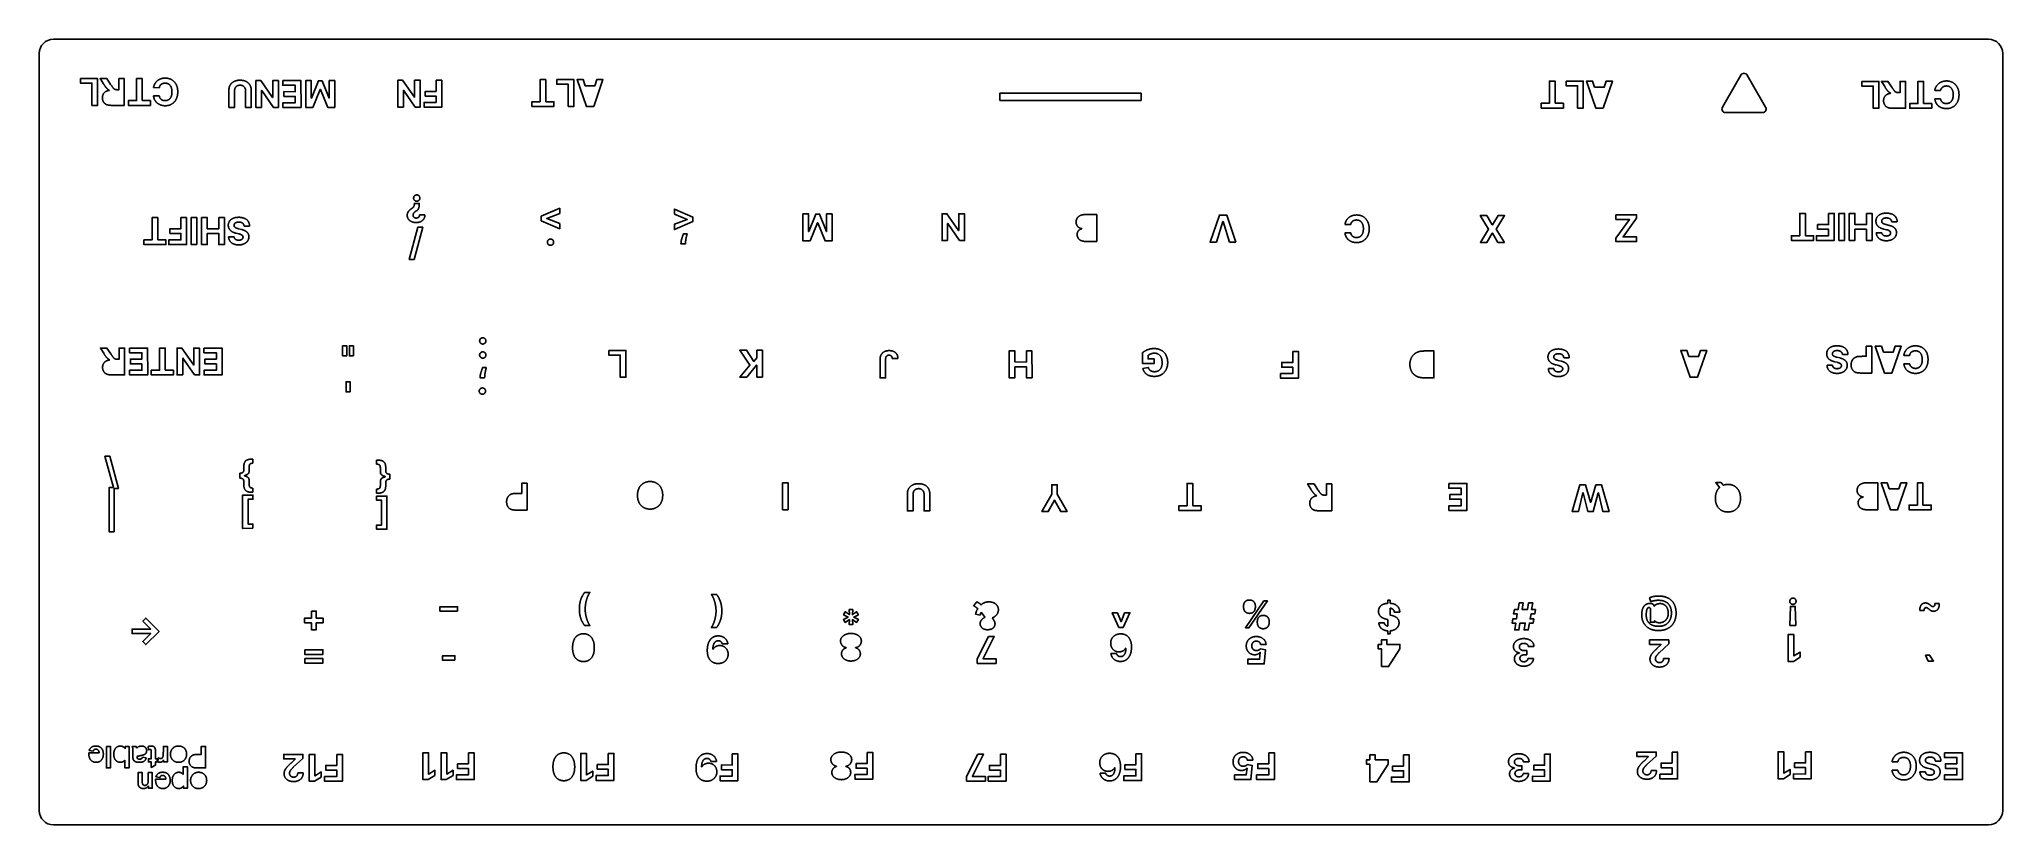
# Model space of a CAD drawing. Header units: millimetres. Extents: x -278 to 0, y -114 to -3.
import ezdxf

# ---------------------------------------------------------------- set-up
doc = ezdxf.new("R2010")
doc.units = ezdxf.units.MM

msp = doc.modelspace()

# ---------------------------------------------------------------- linework, layer by layer
for p, q in [((-261.31, -9.84), (-262.13, -9.83)), ((-262.13, -11.01), (-261.31, -11.01)), ((-8.91, -10.25), (-9.72, -10.24)), ((-9.72, -11.42), (-8.91, -11.42)), ((-250.05, -30.55), (-250.4, -30.47)), ((-250.08, -29.83), (-249.66, -29.94)), ((-248.52, -29.46), (-249.3, -29.46)), ((-224.43, -27.86), (-223.67, -27.86)), ((-187.03, -30.53), (-186.52, -30.53)), ((-130.57, -29.84), (-130.57, -29.8)), ((-92.49, -29.23), (-93.3, -29.23)), ((-93.3, -30.41), (-92.49, -30.41)), ((-18.01, -30.39), (-17.24, -30.39)), ((-16.58, -29.97), (-16.92, -29.88)), ((-16.6, -29.24), (-16.19, -29.35)), ((-15.05, -28.87), (-15.83, -28.87)), ((-251.49, -30.98), (-250.71, -30.98)), ((-215.49, -49.51), (-214.98, -49.51)), ((-156.65, -48.22), (-157.46, -48.22)), ((-121.94, -49.62), (-121.17, -49.48)), ((-64.48, -49.63), (-63.71, -49.63)), ((-63.05, -49.21), (-63.39, -49.13)), ((-63.07, -48.49), (-62.66, -48.59)), ((-61.52, -48.12), (-62.3, -48.12)), ((-24.99, -49.18), (-24.22, -49.18)), ((-23.56, -48.76), (-23.9, -48.68)), ((-23.58, -48.04), (-23.17, -48.14)), ((-22.03, -47.66), (-22.81, -47.66)), ((-13.29, -47.77), (-14.11, -47.77)), ((-14.11, -48.95), (-13.29, -48.95)), ((-249.33, -63.92), (-249.33, -63.51)), ((-248.57, -63.59), (-248.57, -64.13)), ((-248.04, -62.47), (-248.04, -63.06)), ((-230.52, -63.2), (-230.52, -62.61)), ((-229.99, -64.27), (-229.99, -63.73)), ((-229.23, -63.65), (-229.23, -64.06)), ((-249.9, -65.18), (-249.9, -64.47)), ((-249.33, -66.14), (-249.33, -65.72)), ((-249.23, -64.79), (-249.23, -64.86)), ((-248.57, -65.51), (-248.57, -66.05)), ((-248.04, -66.58), (-248.04, -67.18)), ((-230.52, -67.31), (-230.52, -66.72)), ((-229.99, -66.19), (-229.99, -65.65)), ((-229.33, -65), (-229.33, -64.92)), ((-229.23, -65.86), (-229.23, -66.27)), ((-228.66, -64.6), (-228.66, -65.32)), ((-19.89, -67.85), (-19.89, -67.82)), ((-201.04, -81.37), (-200.28, -81.37)), ((-183.11, -81.64), (-182.35, -81.64)), ((-145.93, -83.25), (-145.49, -82.68)), ((-107.67, -83.48), (-107.67, -83.28)), ((-106, -83.28), (-106, -83.48)), ((-49.97, -82.68), (-50.15, -82.14)), ((-49.49, -83.33), (-49.47, -83.33)), ((-9.7, -82.94), (-9.09, -82.94)), ((-200.28, -86.07), (-201.04, -86.07)), ((-145, -84.61), (-145.66, -84.46)), ((-144.31, -84.88), (-144.84, -84.18)), ((-105.72, -85.66), (-105.72, -85.46)), ((-104.04, -85.46), (-104.04, -85.66)), ((-88.5, -85.67), (-87.73, -85.67)), ((-85.54, -84.15), (-86.32, -84.15)), ((-11.24, -83.95), (-11.85, -83.95)), ((-182.35, -86.35), (-183.11, -86.35)), ((-180.75, -88.65), (-181.55, -88.65)), ((-104.49, -88.75), (-105.27, -88.75)), ((-182.87, -89.43), (-182.84, -89.43)), ((-163.96, -89.22), (-163.96, -89.19)), ((-162.65, -89.19), (-162.65, -89.22)), ((-126.46, -90.04), (-125.67, -90.04)), ((-124.34, -89.26), (-124.37, -89.26)), ((-68.57, -89.95), (-68.57, -89.92)), ((-67.36, -90.71), (-66.59, -90.71)), ((-66.52, -89.04), (-67.33, -89.04)), ((-48.15, -90.72), (-47.38, -90.72)), ((-271.3, -104.12), (-269.84, -104.12)), ((-270.69, -103.88), (-271.27, -103.79)), ((-265.17, -103.18), (-264.6, -103.18)), ((-265.05, -104.59), (-265.04, -103.91)), ((-264.47, -104.62), (-264.47, -104.68)), ((-263.69, -104.72), (-263.16, -104.81)), ((-262.85, -103.67), (-262.9, -103.22)), ((-261.59, -105.33), (-261.41, -104.82)), ((-182.35, -105.32), (-183.15, -105.32)), ((-106.36, -105.16), (-107.14, -105.16)), ((-67.21, -105.36), (-68.02, -105.36)), ((-14.96, -105.38), (-15.78, -105.37)), ((-10.42, -105.64), (-10, -105.75)), ((-8.86, -105.27), (-9.64, -105.27)), ((-261.84, -107.84), (-260.37, -107.84)), ((-261.22, -107.61), (-261.81, -107.51)), ((-241.7, -106.95), (-240.93, -106.95)), ((-184.47, -106.1), (-184.44, -106.1)), ((-165.33, -106.03), (-165.33, -106)), ((-164.03, -106), (-164.03, -106.03)), ((-128.01, -106.96), (-127.22, -106.96)), ((-125.89, -106.19), (-125.92, -106.19)), ((-69.26, -106.26), (-69.26, -106.23)), ((-68.06, -107.03), (-67.29, -107.03)), ((-49.93, -106.62), (-49.16, -106.62)), ((-15.78, -106.55), (-14.96, -106.55)), ((-11.83, -106.79), (-11.05, -106.79)), ((-10.39, -106.37), (-10.74, -106.28))]:
    msp.add_line(p, q)
for points in [[(-2.1, -2.98), (-276.32, -2.98, 0.414214), (-278.32, -4.98), (-278.32, -112.29, 0.414214), (-276.32, -114.29), (-2.1, -114.29, 0.414214), (-0.1, -112.29), (-0.1, -4.98, 0.414214)], [(-39.82, -12.61), (-37.19, -8.05, -0.57735), (-36.32, -8.05), (-33.69, -12.61, -0.57735), (-34.12, -13.36), (-39.39, -13.36, -0.57735)]]:
    msp.add_lwpolyline(points, format="xyb", close=True)
for points in [[(-272.49, -8.54), (-270.06, -8.54), (-270.05, -12.35), (-270.86, -12.35), (-270.86, -9.2), (-272.49, -9.2)], [(-263.73, -11.68), (-262.56, -11.68), (-262.56, -12.35), (-265.69, -12.35), (-265.69, -11.68), (-264.52, -11.68), (-264.52, -8.54), (-263.73, -8.54)], [(-246.82, -12.64), (-247.62, -12.64), (-247.62, -8.83), (-246.93, -8.83), (-245.27, -11.23), (-245.24, -11.23), (-245.24, -8.83), (-244.44, -8.83), (-244.44, -12.64), (-245.14, -12.64), (-246.79, -10.25), (-246.82, -10.25)], [(-243.81, -8.83), (-241.24, -8.83), (-241.23, -12.64), (-243.8, -12.64), (-243.8, -11.98), (-242.04, -11.98), (-242.04, -11.07), (-243.66, -11.07), (-243.66, -10.4), (-242.04, -10.41), (-242.04, -9.5), (-243.81, -9.49)], [(-236.44, -8.83), (-236.44, -12.64), (-237.43, -12.64), (-238.48, -10.08), (-238.53, -10.08), (-239.58, -12.64), (-240.57, -12.64), (-240.57, -8.83), (-239.79, -8.83), (-239.79, -11.31), (-239.76, -11.31), (-238.77, -8.85), (-238.24, -8.85), (-237.25, -11.32), (-237.22, -11.32), (-237.22, -8.83)], [(-226.72, -12.6), (-227.52, -12.6), (-227.52, -8.79), (-226.83, -8.79), (-225.17, -11.19), (-225.14, -11.19), (-225.14, -8.79), (-224.34, -8.79), (-224.34, -12.6), (-225.04, -12.6), (-226.69, -10.2), (-226.72, -10.2)], [(-222.08, -8.79), (-221.28, -8.79), (-221.27, -12.6), (-223.79, -12.6), (-223.79, -11.93), (-222.08, -11.94), (-222.08, -11.03), (-223.63, -11.03), (-223.63, -10.36), (-222.08, -10.36)], [(-206.56, -11.83), (-205.39, -11.84), (-205.39, -12.5), (-208.52, -12.5), (-208.52, -11.83), (-207.35, -11.84), (-207.35, -8.69), (-206.56, -8.69)], [(-205, -8.69), (-202.57, -8.69), (-202.56, -12.5), (-203.37, -12.5), (-203.37, -9.35), (-205, -9.35)], [(-200.96, -9.56), (-199.59, -9.56), (-199.3, -8.69), (-198.44, -8.69), (-199.76, -12.5), (-200.79, -12.5), (-202.11, -8.69), (-201.24, -8.69)], [(-122.19, -11.64), (-142.19, -11.64), (-142.19, -10.64), (-122.19, -10.64)], [(-63.52, -12.05), (-62.35, -12.05), (-62.35, -12.72), (-65.48, -12.72), (-65.48, -12.05), (-64.32, -12.05), (-64.32, -8.91), (-63.52, -8.91)], [(-61.97, -8.91), (-59.53, -8.91), (-59.53, -12.72), (-60.33, -12.72), (-60.33, -9.57), (-61.96, -9.57)], [(-57.93, -9.78), (-56.55, -9.78), (-56.27, -8.91), (-55.41, -8.91), (-56.72, -12.72), (-57.76, -12.72), (-59.07, -8.91), (-58.21, -8.91)], [(-20.08, -8.95), (-17.65, -8.95), (-17.64, -12.76), (-18.45, -12.76), (-18.45, -9.61), (-20.08, -9.61)], [(-11.32, -12.09), (-10.15, -12.09), (-10.15, -12.76), (-13.28, -12.76), (-13.28, -12.09), (-12.12, -12.09), (-12.12, -8.95), (-11.32, -8.95)], [(-207.19, -28.07), (-204.57, -26.93), (-204.57, -27.66), (-206.4, -28.38), (-204.57, -29.09), (-204.57, -29.82), (-207.19, -28.69)], [(-188.32, -27.78), (-188.32, -27.05), (-185.71, -28.18), (-185.71, -28.81), (-188.32, -29.94), (-188.32, -29.2), (-186.5, -28.5)], [(-165.97, -27.74), (-165.97, -31.55), (-166.96, -31.55), (-168.01, -29), (-168.05, -29), (-169.1, -31.55), (-170.1, -31.55), (-170.1, -27.74), (-169.31, -27.74), (-169.31, -30.22), (-169.28, -30.22), (-168.3, -27.76), (-167.76, -27.76), (-166.78, -30.23), (-166.75, -30.23), (-166.75, -27.74)], [(-149.6, -31.51), (-150.4, -31.51), (-150.4, -27.7), (-149.7, -27.7), (-148.05, -30.1), (-148.02, -30.1), (-148.02, -27.7), (-147.22, -27.7), (-147.21, -31.51), (-147.92, -31.51), (-149.56, -29.11), (-149.6, -29.11)], [(-28.06, -30.82), (-26.9, -30.82), (-26.9, -31.48), (-30.03, -31.48), (-30.03, -30.82), (-28.86, -30.82), (-28.86, -27.67), (-28.06, -27.67)], [(-24.78, -27.67), (-23.98, -27.67), (-23.98, -31.48), (-26.5, -31.48), (-26.5, -30.82), (-24.78, -30.82), (-24.78, -29.91), (-26.33, -29.91), (-26.33, -29.25), (-24.78, -29.25)], [(-22.51, -31.48), (-23.31, -31.48), (-23.31, -27.67), (-22.51, -27.67)], [(-19.41, -27.67), (-18.6, -27.67), (-18.6, -31.48), (-19.41, -31.48), (-19.41, -29.91), (-21.04, -29.91), (-21.04, -31.48), (-21.85, -31.48), (-21.85, -27.67), (-21.04, -27.67), (-21.04, -29.25), (-19.41, -29.25)], [(-261.54, -31.41), (-260.37, -31.41), (-260.37, -32.07), (-263.5, -32.07), (-263.5, -31.41), (-262.33, -31.41), (-262.33, -28.26), (-261.54, -28.26)], [(-258.26, -28.26), (-257.46, -28.26), (-257.45, -32.07), (-259.97, -32.07), (-259.97, -31.41), (-258.26, -31.41), (-258.26, -30.5), (-259.81, -30.5), (-259.81, -29.84), (-258.26, -29.84)], [(-255.98, -32.07), (-256.79, -32.07), (-256.79, -28.26), (-255.99, -28.26)], [(-252.88, -28.26), (-252.08, -28.26), (-252.08, -32.07), (-252.88, -32.07), (-252.88, -30.5), (-254.52, -30.5), (-254.52, -32.07), (-255.32, -32.07), (-255.32, -28.26), (-254.52, -28.26), (-254.52, -29.84), (-252.88, -29.84)], [(-225.22, -34.19), (-225.9, -34.19), (-224.67, -29.63), (-223.99, -29.63)], [(-108.75, -31.71), (-109.64, -31.71), (-110.57, -28.81), (-110.6, -28.81), (-111.52, -31.71), (-112.42, -31.71), (-111.1, -27.9), (-110.06, -27.9)], [(-70.71, -31.77), (-71.63, -31.77), (-72.39, -30.47), (-72.42, -30.47), (-73.19, -31.77), (-74.1, -31.77), (-72.94, -29.87), (-74.13, -27.96), (-73.2, -27.96), (-72.42, -29.26), (-72.39, -29.26), (-71.61, -27.96), (-70.69, -27.96), (-71.88, -29.87)], [(-54.91, -27.85), (-51.99, -27.85), (-51.99, -28.33), (-53.89, -30.99), (-51.99, -31), (-51.99, -31.66), (-54.9, -31.66), (-54.9, -31.18), (-53, -28.51), (-54.91, -28.51)], [(-265.54, -46.74), (-262.97, -46.74), (-262.96, -50.55), (-265.53, -50.55), (-265.53, -49.88), (-263.77, -49.89), (-263.77, -48.98), (-265.4, -48.98), (-265.4, -48.31), (-263.77, -48.31), (-263.77, -47.4), (-265.54, -47.4)], [(-260.48, -49.88), (-259.32, -49.89), (-259.32, -50.55), (-262.45, -50.55), (-262.45, -49.88), (-261.28, -49.89), (-261.28, -46.74), (-260.48, -46.74)], [(-258, -50.55), (-258.8, -50.55), (-258.8, -46.74), (-258.1, -46.74), (-256.44, -49.14), (-256.42, -49.14), (-256.42, -46.74), (-255.62, -46.74), (-255.61, -50.55), (-256.32, -50.55), (-257.96, -48.15), (-258, -48.15)], [(-254.98, -46.74), (-252.41, -46.74), (-252.41, -50.55), (-254.97, -50.55), (-254.97, -49.88), (-253.21, -49.89), (-253.21, -48.98), (-254.84, -48.98), (-254.84, -48.31), (-253.21, -48.31), (-253.21, -47.4), (-254.98, -47.4)], [(-234.76, -47.85), (-235.33, -47.85), (-235.33, -46.4), (-234.76, -46.4)], [(-233.8, -47.85), (-234.37, -47.85), (-234.37, -46.4), (-233.8, -46.4)], [(-197.62, -47.07), (-195.19, -47.07), (-195.19, -50.88), (-195.99, -50.88), (-195.99, -47.74), (-197.62, -47.74)], [(-176.66, -47.05), (-175.86, -47.05), (-175.86, -50.86), (-176.66, -50.86), (-176.66, -49.18), (-176.71, -49.18), (-178.08, -50.86), (-179.05, -50.86), (-177.63, -49.15), (-179.06, -47.05), (-178.1, -47.05), (-177.06, -48.62), (-176.66, -48.13)], [(-138.45, -47.14), (-137.65, -47.14), (-137.64, -50.95), (-138.45, -50.95), (-138.45, -49.38), (-140.08, -49.38), (-140.08, -50.95), (-140.89, -50.95), (-140.89, -47.14), (-140.08, -47.14), (-140.08, -48.71), (-138.45, -48.72)], [(-100.7, -47.21), (-99.9, -47.21), (-99.9, -51.02), (-102.42, -51.02), (-102.42, -50.36), (-100.7, -50.36), (-100.7, -49.45), (-102.25, -49.45), (-102.25, -48.78), (-100.7, -48.79)], [(-44.56, -47.94), (-43.19, -47.94), (-42.9, -47.07), (-42.04, -47.07), (-43.35, -50.88), (-44.39, -50.88), (-45.71, -47.07), (-44.84, -47.07)], [(-17, -47.34), (-15.63, -47.34), (-15.34, -46.47), (-14.48, -46.47), (-15.8, -50.28), (-16.83, -50.28), (-18.15, -46.47), (-17.28, -46.47)], [(-234.28, -52.96), (-234.85, -52.96), (-234.85, -51.51), (-234.28, -51.51)], [(-267.69, -72.77), (-268.44, -72.77), (-268.44, -66.51), (-267.82, -66.51), (-269.02, -62.06), (-268.34, -62.06), (-267.11, -66.62), (-267.69, -66.62)], [(-172.19, -69.65), (-172.99, -69.65), (-172.99, -65.84), (-172.19, -65.84)], [(-134.06, -67.46), (-132.67, -69.92), (-133.57, -69.92), (-134.44, -68.28), (-134.48, -68.28), (-135.34, -69.92), (-136.25, -69.92), (-134.86, -67.46), (-134.86, -66.11), (-134.06, -66.11)], [(-114.87, -69.08), (-113.7, -69.08), (-113.7, -69.74), (-116.83, -69.74), (-116.83, -69.08), (-115.67, -69.08), (-115.67, -65.93), (-114.87, -65.93)], [(-78.59, -65.93), (-76.02, -65.93), (-76.01, -69.74), (-78.58, -69.74), (-78.58, -69.08), (-76.82, -69.08), (-76.82, -68.17), (-78.45, -68.17), (-78.45, -67.51), (-76.82, -67.51), (-76.82, -66.6), (-78.59, -66.6)], [(-57.75, -66.1), (-56.97, -66.1), (-55.88, -69.91), (-56.75, -69.91), (-57.39, -67.26), (-57.42, -67.26), (-58.11, -69.91), (-58.87, -69.91), (-59.56, -67.25), (-59.59, -67.25), (-60.22, -69.91), (-61.1, -69.91), (-60.01, -66.1), (-59.23, -66.1), (-58.5, -68.59), (-58.47, -68.59)], [(-16.19, -66.71), (-14.82, -66.71), (-14.53, -65.84), (-13.67, -65.84), (-14.99, -69.65), (-16.02, -69.65), (-17.34, -65.84), (-16.47, -65.84)], [(-11.4, -68.98), (-10.23, -68.99), (-10.23, -69.65), (-13.36, -69.65), (-13.36, -68.98), (-12.19, -68.99), (-12.19, -65.84), (-11.4, -65.84)], [(-248.04, -72.28), (-249.51, -72.29), (-249.51, -67.58), (-248.04, -67.58), (-248.04, -68.17), (-248.74, -68.17), (-248.74, -71.69), (-248.04, -71.69)], [(-230.52, -67.72), (-229.06, -67.72), (-229.05, -72.42), (-230.52, -72.42), (-230.52, -71.83), (-229.82, -71.83), (-229.82, -68.31), (-230.52, -68.31)], [(-219.05, -84), (-221.55, -84), (-221.55, -83.4), (-219.05, -83.4)], [(-104.78, -82.57), (-104.29, -82.57), (-106.91, -86.38), (-107.4, -86.38)], [(-68.63, -82.86), (-68.03, -82.86), (-68.18, -83.8), (-67.44, -83.8), (-67.29, -82.86), (-66.69, -82.86), (-66.85, -83.8), (-66.32, -83.8), (-66.42, -84.4), (-66.94, -84.4), (-67.06, -85.13), (-66.54, -85.13), (-66.64, -85.72), (-67.16, -85.72), (-67.32, -86.67), (-67.91, -86.67), (-67.76, -85.72), (-68.5, -85.72), (-68.65, -86.67), (-69.25, -86.67), (-69.1, -85.72), (-69.62, -85.72), (-69.52, -85.13), (-69, -85.13), (-68.88, -84.4), (-69.4, -84.4), (-69.3, -83.8), (-68.78, -83.8)], [(-29.41, -86.03), (-30.24, -86.03), (-30.17, -83.36), (-29.49, -83.36)], [(-263.66, -85.44), (-263.23, -85.01), (-261.35, -86.88), (-263.23, -88.76), (-263.66, -88.33), (-262.52, -87.2), (-265.18, -87.2), (-265.18, -86.57), (-262.52, -86.57)], [(-239.75, -84.02), (-239.08, -84.02), (-239.08, -85), (-238.1, -85), (-238.1, -85.67), (-239.08, -85.67), (-239.08, -86.65), (-239.75, -86.65), (-239.75, -85.67), (-240.73, -85.67), (-240.73, -85), (-239.75, -85)], [(-163.55, -83.79), (-163.05, -83.79), (-163.1, -84.51), (-162.5, -84.11), (-162.25, -84.54), (-162.9, -84.86), (-162.25, -85.18), (-162.5, -85.61), (-163.1, -85.21), (-163.05, -85.93), (-163.55, -85.93), (-163.51, -85.21), (-164.11, -85.61), (-164.36, -85.18), (-163.71, -84.86), (-164.36, -84.54), (-164.11, -84.11), (-163.51, -84.51)], [(-124.52, -84.25), (-123.78, -84.25), (-124.75, -86.32), (-125.33, -86.32), (-126.28, -84.25), (-125.55, -84.25), (-125.03, -85.52)], [(-143.83, -87.62), (-143, -87.62), (-144.58, -90.74), (-144.58, -90.77), (-142.74, -90.77), (-142.74, -91.43), (-145.41, -91.43), (-145.41, -90.76)], [(-88.12, -91.88), (-88.12, -89.38), (-88.59, -89.38), (-88.59, -88.73), (-88.12, -88.73), (-88.12, -88.07), (-87.35, -88.07), (-87.35, -88.73), (-85.52, -88.73), (-85.52, -89.37), (-87.11, -91.88)], [(-29.75, -91.14), (-30.51, -91.14), (-30.51, -87.33), (-29.7, -87.33), (-29.7, -90.37), (-29.68, -90.37), (-28.81, -89.82), (-28.81, -90.54)], [(-240.7, -89.5), (-238.13, -89.5), (-238.13, -90.16), (-240.7, -90.16)], [(-240.7, -90.73), (-238.13, -90.73), (-238.13, -91.39), (-240.7, -91.39)], [(-219.43, -90.98), (-221.17, -90.98), (-221.17, -90.35), (-219.43, -90.35)], [(-11.03, -90.25), (-10.47, -90.25), (-9.91, -91.09), (-10.64, -91.09)], [(-268.81, -103.18), (-268.23, -103.18), (-268.23, -106.23), (-268.81, -106.23)], [(-239.31, -108.12), (-240.06, -108.12), (-240.06, -104.31), (-239.26, -104.31), (-239.26, -107.36), (-239.23, -107.36), (-238.36, -106.81), (-238.36, -107.53)], [(-236.17, -104.31), (-235.37, -104.31), (-235.36, -108.12), (-237.88, -108.12), (-237.89, -107.46), (-236.17, -107.46), (-236.17, -106.55), (-237.72, -106.55), (-237.72, -105.89), (-236.17, -105.89)], [(-223.2, -107.89), (-223.95, -107.89), (-223.95, -104.08), (-223.15, -104.08), (-223.15, -107.12), (-223.13, -107.12), (-222.26, -106.57), (-222.26, -107.29)], [(-220.64, -107.89), (-221.39, -107.89), (-221.39, -104.08), (-220.59, -104.08), (-220.59, -107.12), (-220.57, -107.12), (-219.69, -106.57), (-219.69, -107.29)], [(-217.5, -104.08), (-217.5, -105.65), (-219.05, -105.65), (-219.05, -106.31), (-217.5, -106.31), (-217.5, -107.22), (-219.22, -107.22), (-219.21, -107.89), (-216.69, -107.89), (-216.7, -104.08)], [(-200.84, -108), (-201.59, -108), (-201.59, -104.19), (-200.79, -104.19), (-200.79, -107.23), (-200.76, -107.23), (-199.89, -106.69), (-199.89, -107.4)], [(-197.7, -104.19), (-196.9, -104.19), (-196.89, -108), (-199.41, -108), (-199.42, -107.33), (-197.7, -107.33), (-197.7, -106.43), (-199.25, -106.43), (-199.25, -105.76), (-197.7, -105.76)], [(-180.12, -104.25), (-179.32, -104.25), (-179.32, -108.06), (-181.84, -108.06), (-181.84, -107.39), (-180.12, -107.4), (-180.12, -106.49), (-181.67, -106.49), (-181.67, -105.82), (-180.12, -105.83)], [(-161.02, -104.04), (-160.22, -104.04), (-160.21, -107.85), (-162.73, -107.85), (-162.74, -107.18), (-161.02, -107.19), (-161.02, -106.28), (-162.57, -106.28), (-162.57, -105.61), (-161.02, -105.61)], [(-145.34, -104.29), (-144.51, -104.29), (-146.09, -107.42), (-146.09, -107.44), (-144.25, -107.44), (-144.25, -108.1), (-146.92, -108.1), (-146.92, -107.43)], [(-142.12, -104.29), (-141.32, -104.29), (-141.32, -108.1), (-143.84, -108.1), (-143.84, -107.44), (-142.12, -107.44), (-142.12, -106.53), (-143.68, -106.53), (-143.68, -105.87), (-142.12, -105.87)], [(-122.93, -104.22), (-122.13, -104.22), (-122.12, -108.03), (-124.64, -108.03), (-124.64, -107.36), (-122.93, -107.36), (-122.93, -106.45), (-124.48, -106.45), (-124.48, -105.79), (-122.93, -105.79)], [(-104.11, -104.08), (-103.31, -104.08), (-103.3, -107.89), (-105.82, -107.89), (-105.83, -107.22), (-104.11, -107.23), (-104.11, -106.32), (-105.66, -106.32), (-105.66, -105.65), (-104.11, -105.65)], [(-89.78, -108.21), (-89.78, -105.72), (-90.25, -105.72), (-90.25, -105.07), (-89.78, -105.07), (-89.78, -104.4), (-89.01, -104.4), (-89.01, -105.07), (-87.18, -105.07), (-87.18, -105.7), (-88.77, -108.21)], [(-85, -104.4), (-84.2, -104.4), (-84.2, -108.21), (-86.72, -108.21), (-86.72, -107.54), (-85, -107.55), (-85, -106.64), (-86.55, -106.64), (-86.55, -105.97), (-85, -105.98)], [(-65.01, -104.28), (-64.21, -104.28), (-64.21, -108.09), (-66.73, -108.09), (-66.73, -107.42), (-65.01, -107.43), (-65.01, -106.52), (-66.56, -106.52), (-66.56, -105.85), (-65.01, -105.86)], [(-46.96, -103.98), (-46.16, -103.98), (-46.16, -107.79), (-48.68, -107.79), (-48.68, -107.13), (-46.96, -107.13), (-46.96, -106.22), (-48.51, -106.22), (-48.51, -105.56), (-46.96, -105.56)], [(-31.17, -107.76), (-31.92, -107.76), (-31.92, -103.95), (-31.12, -103.95), (-31.12, -106.99), (-31.1, -106.99), (-30.22, -106.45), (-30.22, -107.16)], [(-28.03, -103.95), (-27.23, -103.95), (-27.23, -107.76), (-29.74, -107.76), (-29.75, -107.09), (-28.03, -107.1), (-28.03, -106.19), (-29.58, -106.19), (-29.58, -105.52), (-28.03, -105.52)], [(-8.36, -104.08), (-5.78, -104.08), (-5.78, -107.89), (-8.35, -107.89), (-8.35, -107.22), (-6.59, -107.22), (-6.59, -106.31), (-8.21, -106.31), (-8.21, -105.65), (-6.59, -105.65), (-6.59, -104.74), (-8.36, -104.74)]]:
    msp.add_lwpolyline(points, close=True)
for points in [[(-269.23, -9.28), (-269.7, -8.54), (-268.77, -8.54), (-268.22, -9.37)], [(-267.19, -10.13), (-267.04, -10.13), (-267.04, -8.54), (-266.27, -8.54), (-266.27, -12.35), (-267.89, -12.35)], [(-251.45, -10.17), (-251.45, -12.64), (-250.64, -12.64), (-250.64, -10.24)], [(-249.09, -10.24), (-249.09, -12.64), (-248.29, -12.64), (-248.29, -10.17)], [(-16.82, -9.69), (-17.29, -8.95), (-16.37, -8.95), (-15.81, -9.78)], [(-14.78, -10.54), (-14.63, -10.54), (-14.63, -8.95), (-13.86, -8.95), (-13.86, -12.76), (-15.48, -12.76)], [(-225.17, -26.3), (-225.17, -26.23), (-224.47, -26.23), (-224.47, -26.3)], [(-130.09, -27.82), (-128.47, -27.82), (-128.47, -31.63), (-129.99, -31.63)], [(-186.74, -31.77), (-186.75, -31.98), (-187.4, -31.98), (-187.38, -31.77)], [(-269.19, -47.48), (-269.66, -46.74), (-268.74, -46.74), (-268.18, -47.57)], [(-267.15, -48.33), (-267, -48.33), (-267, -46.74), (-266.23, -46.74), (-266.23, -50.55), (-267.85, -50.55)], [(-81.9, -47.15), (-80.7, -47.15), (-80.7, -50.96), (-81.88, -50.96)], [(-19.93, -47.91), (-19.43, -47.91), (-19.43, -46.47), (-18.66, -46.47), (-18.66, -50.28), (-19.89, -50.28)], [(-158.39, -48.31), (-158.39, -50.96), (-159.18, -50.96), (-159.18, -48.31)], [(-121.21, -47.79), (-121.21, -48.27), (-120.33, -48.27), (-120.33, -48.91), (-121.98, -48.91), (-121.98, -47.4)], [(-215.2, -50.75), (-215.21, -50.95), (-215.86, -50.95), (-215.84, -50.75)], [(-210.46, -67.33), (-209.96, -67.33), (-209.96, -65.89), (-209.19, -65.89), (-209.19, -69.7), (-210.42, -69.7)], [(-98.14, -66.74), (-98.6, -65.99), (-97.68, -65.99), (-97.13, -66.82)], [(-96.1, -67.58), (-95.94, -67.58), (-95.94, -65.99), (-95.17, -65.99), (-95.17, -69.8), (-96.79, -69.8)], [(-40.21, -66.49), (-40.76, -65.8), (-40, -65.8), (-39.7, -66.18)], [(-19.42, -65.84), (-17.79, -65.84), (-17.79, -69.65), (-19.32, -69.65)], [(-154.49, -67.41), (-154.49, -69.82), (-155.3, -69.82), (-155.3, -67.34)], [(-152.14, -67.34), (-152.14, -69.82), (-152.95, -69.82), (-152.95, -67.41)], [(-87.23, -82.91), (-87.23, -82.48), (-86.92, -82.48), (-86.92, -82.91)], [(-87.23, -86.14), (-87.23, -85.21), (-87.41, -85.16)], [(-86.92, -83.59), (-86.92, -84.57), (-86.68, -84.63)], [(-49.4, -85.39), (-49.43, -85.39), (-49.43, -85.6), (-50.01, -85.6), (-50.01, -83.78)], [(-86.92, -86.81), (-86.92, -87.24), (-87.23, -87.24), (-87.23, -86.81)], [(-49.09, -89.31), (-48.53, -88.77), (-48.53, -88.74), (-50.13, -88.74), (-50.13, -88.09), (-47.42, -88.09), (-47.42, -88.66), (-48.78, -89.92)], [(-105.29, -89.35), (-104.57, -89.48), (-104.75, -91.49), (-107.08, -91.49), (-107.08, -90.83), (-105.41, -90.83), (-105.31, -89.87), (-105.34, -89.87)], [(-67.89, -89.61), (-67.54, -89.61), (-67.54, -90.2), (-67.89, -90.2)], [(-266.14, -103.51), (-266.14, -103.18), (-265.6, -103.18), (-265.6, -106.23), (-266.18, -106.23), (-266.18, -105.13)], [(-261.87, -103.96), (-261.87, -104.93), (-261.6, -104.93), (-261.6, -105.39), (-261.87, -105.39), (-261.87, -105.83), (-262.45, -106.17), (-262.45, -105.39), (-262.85, -105.39), (-262.85, -104.93), (-262.45, -104.93), (-262.45, -104.04)], [(-260.74, -103.86), (-260.74, -103.18), (-260.16, -103.18), (-260.16, -105.39), (-260.7, -105.39), (-260.7, -105.08)], [(-255.76, -104.33), (-255.36, -104.33), (-255.36, -103.18), (-254.75, -103.18), (-254.75, -106.23), (-255.73, -106.23)], [(-242.64, -105.54), (-242.08, -105), (-242.08, -104.97), (-243.68, -104.97), (-243.68, -104.31), (-240.97, -104.31), (-240.97, -104.89), (-242.32, -106.15)], [(-50.87, -105.21), (-50.32, -104.67), (-50.32, -104.64), (-51.92, -104.64), (-51.92, -103.98), (-49.2, -103.98), (-49.2, -104.56), (-50.56, -105.82)], [(-264.32, -108.27), (-264.32, -106.9), (-263.73, -106.9), (-263.73, -108.03)], [(-262.89, -107.9), (-262.89, -106.9), (-262.3, -106.9), (-262.3, -109.11), (-262.85, -109.11), (-262.85, -108.79)], [(-257.91, -107.18), (-257.91, -106.06), (-257.32, -106.06), (-257.32, -109.11), (-257.87, -109.11), (-257.87, -108.79)], [(-107.16, -105.75), (-106.44, -105.88), (-106.62, -107.89), (-108.95, -107.89), (-108.95, -107.23), (-107.28, -107.23), (-107.18, -106.28), (-107.21, -106.28)], [(-68.59, -105.93), (-68.23, -105.93), (-68.23, -106.52), (-68.59, -106.52)]]:
    msp.add_lwpolyline(points)
for points in [[(-269.38, -11.28), (-269.38, -10.85), (-268.88, -10.29), (-268.38, -10.22)], [(-268.38, -10.22), (-268.63, -10.07), (-268.95, -9.72), (-269.23, -9.28)], [(-268.22, -9.37), (-267.92, -9.81), (-267.7, -10.04), (-267.46, -10.13), (-267.19, -10.13)], [(-262.13, -9.83), (-262.09, -9.57), (-261.84, -9.09), (-261.42, -8.71), (-260.84, -8.48), (-260.48, -8.48)], [(-260.48, -12.4), (-260.8, -12.4), (-261.37, -12.21), (-261.81, -11.86), (-262.09, -11.34), (-262.13, -11.01)], [(-260.49, -9.2), (-260.65, -9.2), (-260.93, -9.28), (-261.14, -9.45), (-261.29, -9.68), (-261.31, -9.84)], [(-261.31, -11.01), (-261.29, -11.17), (-261.15, -11.42), (-260.94, -11.59), (-260.66, -11.68), (-260.49, -11.68)], [(-259.52, -10.44), (-259.52, -10.03), (-259.76, -9.48), (-260.2, -9.2), (-260.49, -9.2)], [(-260.49, -11.68), (-260.2, -11.68), (-259.76, -11.39), (-259.52, -10.84), (-259.52, -10.44)], [(-260.48, -8.48), (-259.97, -8.48), (-259.16, -8.95), (-258.7, -9.82), (-258.7, -10.44)], [(-258.7, -10.44), (-258.7, -11.07), (-259.17, -11.94), (-259.97, -12.4), (-260.48, -12.4)], [(-251.45, -10.17), (-251.45, -9.75), (-251.05, -9.13), (-250.34, -8.78), (-249.87, -8.78)], [(-249.87, -9.49), (-250.1, -9.49), (-250.45, -9.68), (-250.64, -10.02), (-250.64, -10.24)], [(-249.87, -8.78), (-249.39, -8.78), (-248.68, -9.13), (-248.29, -9.75), (-248.29, -10.17)], [(-249.09, -10.24), (-249.09, -10.02), (-249.29, -9.68), (-249.63, -9.49), (-249.87, -9.49)], [(-16.98, -11.69), (-16.98, -11.26), (-16.47, -10.7), (-15.97, -10.63)], [(-15.97, -10.63), (-16.22, -10.48), (-16.55, -10.13), (-16.82, -9.69)], [(-15.81, -9.78), (-15.51, -10.22), (-15.29, -10.45), (-15.05, -10.54), (-14.78, -10.54)], [(-9.72, -10.24), (-9.69, -9.98), (-9.44, -9.5), (-9.01, -9.12), (-8.43, -8.89), (-8.07, -8.89)], [(-8.08, -9.6), (-8.24, -9.6), (-8.52, -9.69), (-8.73, -9.86), (-8.88, -10.09), (-8.91, -10.25)], [(-8.09, -12.09), (-7.79, -12.09), (-7.35, -11.8), (-7.11, -11.25), (-7.11, -10.85)], [(-7.11, -10.85), (-7.11, -10.44), (-7.35, -9.89), (-7.79, -9.6), (-8.08, -9.6)], [(-8.07, -8.89), (-7.56, -8.89), (-6.75, -9.35), (-6.29, -10.23), (-6.29, -10.85)], [(-6.29, -10.85), (-6.29, -11.47), (-6.76, -12.35), (-7.56, -12.81), (-8.07, -12.81)], [(-267.89, -12.35), (-268.5, -12.35), (-269.05, -12.14), (-269.38, -11.62), (-269.38, -11.28)], [(-15.48, -12.76), (-16.09, -12.76), (-16.64, -12.55), (-16.98, -12.03), (-16.98, -11.69)], [(-8.07, -12.81), (-8.4, -12.81), (-8.96, -12.62), (-9.4, -12.27), (-9.68, -11.75), (-9.72, -11.42)], [(-8.91, -11.42), (-8.88, -11.58), (-8.74, -11.83), (-8.53, -12), (-8.25, -12.09), (-8.09, -12.09)], [(-226.18, -27.92), (-226.18, -27.7), (-226.03, -27.37), (-225.77, -27.11), (-225.6, -27)], [(-225.6, -27), (-225.46, -26.92), (-225.27, -26.73), (-225.17, -26.48), (-225.17, -26.3)], [(-224.96, -27.34), (-225.07, -27.42), (-225.25, -27.58), (-225.36, -27.77), (-225.36, -27.89)], [(-225.28, -25.49), (-225.28, -25.37), (-225.16, -25.16), (-224.95, -25.04), (-224.84, -25.04)], [(-224.84, -25.93), (-225.01, -25.93), (-225.28, -25.67), (-225.28, -25.49)], [(-224.47, -26.3), (-224.47, -26.62), (-224.58, -27.01), (-224.8, -27.25), (-224.96, -27.34)], [(-224.84, -25.04), (-224.65, -25.04), (-224.39, -25.3), (-224.39, -25.49)], [(-224.39, -25.49), (-224.39, -25.67), (-224.65, -25.93), (-224.84, -25.93)], [(-18.06, -28.76), (-18.06, -28.41), (-17.71, -27.9), (-17.05, -27.62), (-16.58, -27.62)], [(-16.58, -27.62), (-16.12, -27.62), (-15.44, -27.9), (-15.06, -28.46), (-15.05, -28.87)], [(-251.54, -29.35), (-251.53, -29), (-251.18, -28.49), (-250.52, -28.21), (-250.06, -28.21)], [(-250.4, -30.47), (-250.64, -30.42), (-251.06, -30.23), (-251.36, -29.96), (-251.53, -29.59), (-251.54, -29.35)], [(-250.05, -28.89), (-250.25, -28.89), (-250.56, -29), (-250.72, -29.22), (-250.72, -29.35)], [(-250.72, -29.35), (-250.72, -29.48), (-250.57, -29.66), (-250.28, -29.78), (-250.08, -29.83)], [(-250.06, -28.21), (-249.6, -28.21), (-248.91, -28.49), (-248.53, -29.05), (-248.52, -29.46)], [(-249.3, -29.46), (-249.32, -29.27), (-249.51, -29.01), (-249.84, -28.89), (-250.05, -28.89)], [(-249.45, -31.02), (-249.45, -30.92), (-249.54, -30.77), (-249.71, -30.66), (-249.93, -30.58), (-250.05, -30.55)], [(-249.66, -29.94), (-249.18, -30.05), (-248.62, -30.55), (-248.63, -30.97)], [(-224.91, -28.95), (-225.28, -28.95), (-225.85, -28.71), (-226.18, -28.25), (-226.18, -27.92)], [(-225.36, -27.89), (-225.36, -28.02), (-225.24, -28.21), (-225.03, -28.32), (-224.91, -28.32)], [(-224.91, -28.32), (-224.79, -28.32), (-224.57, -28.21), (-224.43, -28.01), (-224.43, -27.86)], [(-223.67, -27.86), (-223.68, -28.23), (-224.02, -28.71), (-224.58, -28.95), (-224.91, -28.95)], [(-187.38, -31.77), (-187.36, -31.53), (-187.22, -31.04), (-187.08, -30.64), (-187.03, -30.53)], [(-186.52, -30.53), (-186.54, -30.64), (-186.64, -31.03), (-186.73, -31.52), (-186.74, -31.77)], [(-131.4, -28.88), (-131.4, -28.57), (-131.11, -28.1), (-130.52, -27.82), (-130.09, -27.82)], [(-130.57, -29.8), (-130.78, -29.79), (-131.16, -29.56), (-131.4, -29.16), (-131.4, -28.88)], [(-131.25, -30.65), (-131.25, -30.43), (-131.08, -30.09), (-130.77, -29.88), (-130.57, -29.84)], [(-93.3, -29.23), (-93.27, -28.97), (-93.02, -28.48), (-92.6, -28.1), (-92.02, -27.88), (-91.65, -27.88)], [(-91.65, -31.79), (-91.98, -31.79), (-92.55, -31.6), (-92.99, -31.25), (-93.26, -30.74), (-93.3, -30.41)], [(-91.66, -28.59), (-91.82, -28.59), (-92.1, -28.68), (-92.32, -28.84), (-92.46, -29.08), (-92.49, -29.23)], [(-92.49, -30.41), (-92.46, -30.56), (-92.33, -30.81), (-92.11, -30.99), (-91.83, -31.08), (-91.67, -31.08)], [(-91.67, -31.08), (-91.37, -31.08), (-90.93, -30.79), (-90.69, -30.23), (-90.69, -29.83)], [(-90.69, -29.83), (-90.69, -29.43), (-90.94, -28.87), (-91.38, -28.59), (-91.66, -28.59)], [(-91.65, -27.88), (-91.14, -27.88), (-90.34, -28.34), (-89.87, -29.22), (-89.87, -29.83)], [(-89.87, -29.83), (-89.87, -30.46), (-90.34, -31.33), (-91.15, -31.79), (-91.65, -31.79)], [(-16.92, -29.88), (-17.17, -29.83), (-17.59, -29.64), (-17.89, -29.37), (-18.06, -29), (-18.06, -28.76)], [(-16.59, -31.53), (-17.02, -31.53), (-17.65, -31.25), (-18, -30.73), (-18.01, -30.39)], [(-16.57, -28.3), (-16.78, -28.3), (-17.08, -28.41), (-17.25, -28.63), (-17.25, -28.76)], [(-17.25, -28.76), (-17.25, -28.89), (-17.1, -29.07), (-16.81, -29.19), (-16.6, -29.24)], [(-17.24, -30.39), (-17.21, -30.61), (-16.88, -30.86), (-16.59, -30.86)], [(-15.15, -30.38), (-15.15, -30.73), (-15.52, -31.25), (-16.17, -31.53), (-16.59, -31.53)], [(-16.59, -30.86), (-16.39, -30.86), (-16.12, -30.75), (-15.98, -30.56), (-15.98, -30.44)], [(-15.98, -30.44), (-15.97, -30.33), (-16.07, -30.18), (-16.23, -30.07), (-16.45, -29.99), (-16.58, -29.97)], [(-15.83, -28.87), (-15.84, -28.68), (-16.04, -28.42), (-16.37, -28.3), (-16.57, -28.3)], [(-16.19, -29.35), (-15.7, -29.46), (-15.15, -29.96), (-15.15, -30.38)], [(-250.07, -32.12), (-250.49, -32.12), (-251.13, -31.84), (-251.48, -31.32), (-251.49, -30.98)], [(-250.71, -30.98), (-250.69, -31.2), (-250.35, -31.45), (-250.06, -31.45)], [(-248.63, -30.97), (-248.62, -31.32), (-249, -31.84), (-249.65, -32.12), (-250.07, -32.12)], [(-250.06, -31.45), (-249.87, -31.45), (-249.59, -31.34), (-249.45, -31.15), (-249.45, -31.02)], [(-206.32, -31.74), (-206.32, -31.61), (-206.2, -31.41), (-206, -31.29), (-205.88, -31.29)], [(-205.88, -32.18), (-206.06, -32.18), (-206.32, -31.92), (-206.32, -31.74)], [(-205.88, -31.29), (-205.69, -31.29), (-205.43, -31.55), (-205.43, -31.74)], [(-205.43, -31.74), (-205.43, -31.92), (-205.69, -32.18), (-205.88, -32.18)], [(-129.99, -31.63), (-130.41, -31.63), (-130.97, -31.38), (-131.25, -30.94), (-131.25, -30.65)], [(-215.92, -45.72), (-215.92, -45.6), (-215.8, -45.4), (-215.6, -45.28), (-215.48, -45.28)], [(-215.48, -46.17), (-215.65, -46.17), (-215.92, -45.9), (-215.92, -45.72)], [(-215.92, -47.72), (-215.92, -47.6), (-215.8, -47.4), (-215.6, -47.28), (-215.48, -47.28)], [(-215.48, -45.28), (-215.29, -45.28), (-215.03, -45.54), (-215.03, -45.72)], [(-215.03, -45.72), (-215.03, -45.9), (-215.29, -46.17), (-215.48, -46.17)], [(-215.48, -47.28), (-215.29, -47.28), (-215.03, -47.54), (-215.03, -47.72)], [(-159.18, -48.31), (-159.18, -47.94), (-158.85, -47.39), (-158.27, -47.1), (-157.88, -47.1)], [(-157.88, -47.1), (-157.54, -47.1), (-156.98, -47.34), (-156.65, -47.85), (-156.65, -48.22)], [(-121.98, -47.4), (-121.74, -47.16), (-120.83, -46.81), (-120.36, -46.81)], [(-120.36, -46.81), (-119.76, -46.81), (-118.87, -47.31), (-118.42, -48.24), (-118.42, -48.79)], [(-83.28, -47.45), (-82.99, -47.26), (-82.29, -47.15), (-81.9, -47.15)], [(-64.54, -48.01), (-64.53, -47.66), (-64.18, -47.15), (-63.52, -46.87), (-63.06, -46.87)], [(-63.06, -46.87), (-62.6, -46.87), (-61.91, -47.15), (-61.53, -47.71), (-61.52, -48.12)], [(-25.04, -47.56), (-25.04, -47.21), (-24.69, -46.7), (-24.03, -46.42), (-23.57, -46.42)], [(-23.56, -47.09), (-23.76, -47.09), (-24.06, -47.21), (-24.23, -47.42), (-24.23, -47.56)], [(-23.57, -46.42), (-23.1, -46.42), (-22.42, -46.7), (-22.04, -47.26), (-22.03, -47.66)], [(-22.81, -47.66), (-22.82, -47.47), (-23.02, -47.22), (-23.35, -47.09), (-23.56, -47.09)], [(-14.11, -47.77), (-14.07, -47.51), (-13.82, -47.02), (-13.4, -46.64), (-12.82, -46.42), (-12.46, -46.42)], [(-12.47, -47.13), (-12.63, -47.13), (-12.91, -47.22), (-13.12, -47.38), (-13.27, -47.62), (-13.29, -47.77)], [(-11.5, -48.37), (-11.5, -47.97), (-11.74, -47.41), (-12.18, -47.13), (-12.47, -47.13)], [(-12.46, -46.42), (-11.95, -46.42), (-11.14, -46.88), (-10.68, -47.75), (-10.68, -48.37)], [(-269.35, -49.48), (-269.35, -49.05), (-268.84, -48.49), (-268.34, -48.42)], [(-267.85, -50.55), (-268.46, -50.55), (-269.01, -50.34), (-269.35, -49.82), (-269.35, -49.48)], [(-268.34, -48.42), (-268.59, -48.27), (-268.92, -47.93), (-269.19, -47.48)], [(-268.18, -47.57), (-267.88, -48.01), (-267.66, -48.25), (-267.42, -48.33), (-267.15, -48.33)], [(-215.48, -48.17), (-215.65, -48.17), (-215.92, -47.91), (-215.92, -47.72)], [(-215.84, -50.75), (-215.82, -50.5), (-215.68, -50.02), (-215.54, -49.62), (-215.49, -49.51)], [(-215.03, -47.72), (-215.03, -47.91), (-215.29, -48.17), (-215.48, -48.17)], [(-214.98, -49.51), (-215, -49.61), (-215.1, -50.01), (-215.19, -50.49), (-215.2, -50.75)], [(-157.92, -47.75), (-158.07, -47.75), (-158.28, -47.87), (-158.39, -48.12), (-158.39, -48.31)], [(-157.46, -48.22), (-157.46, -48.07), (-157.58, -47.86), (-157.78, -47.75), (-157.92, -47.75)], [(-120.31, -50.75), (-121.02, -50.75), (-121.82, -50.15), (-121.94, -49.62)], [(-120.31, -47.46), (-120.55, -47.46), (-121.03, -47.65), (-121.21, -47.79)], [(-121.17, -49.48), (-121.09, -49.76), (-120.65, -50.09), (-120.31, -50.09)], [(-119.21, -48.82), (-119.21, -48.14), (-119.82, -47.46), (-120.31, -47.46)], [(-120.31, -50.09), (-119.81, -50.09), (-119.21, -49.45), (-119.21, -48.82)], [(-118.42, -48.79), (-118.42, -49.38), (-118.92, -50.31), (-119.4, -50.56)], [(-84.1, -49.05), (-84.1, -48.51), (-83.64, -47.67), (-83.28, -47.45)], [(-83.29, -50.66), (-83.67, -50.42), (-84.1, -49.6), (-84.1, -49.05)], [(-63.39, -49.13), (-63.64, -49.07), (-64.06, -48.89), (-64.36, -48.61), (-64.53, -48.25), (-64.54, -48.01)], [(-63.07, -50.78), (-63.49, -50.78), (-64.12, -50.49), (-64.48, -49.98), (-64.48, -49.63)], [(-63.05, -47.54), (-63.25, -47.54), (-63.55, -47.66), (-63.72, -47.87), (-63.72, -48.01)], [(-63.72, -48.01), (-63.72, -48.14), (-63.57, -48.31), (-63.28, -48.44), (-63.07, -48.49)], [(-63.71, -49.63), (-63.69, -49.86), (-63.35, -50.11), (-63.06, -50.11)], [(-61.62, -49.63), (-61.62, -49.98), (-61.99, -50.49), (-62.65, -50.78), (-63.07, -50.78)], [(-63.06, -50.11), (-62.86, -50.11), (-62.59, -50), (-62.45, -49.81), (-62.45, -49.68)], [(-62.3, -48.12), (-62.31, -47.92), (-62.51, -47.67), (-62.84, -47.54), (-63.05, -47.54)], [(-62.45, -49.68), (-62.44, -49.58), (-62.54, -49.43), (-62.71, -49.32), (-62.93, -49.24), (-63.05, -49.21)], [(-62.66, -48.59), (-62.18, -48.71), (-61.62, -49.2), (-61.62, -49.63)], [(-23.9, -48.68), (-24.15, -48.62), (-24.57, -48.43), (-24.87, -48.16), (-25.04, -47.79), (-25.04, -47.56)], [(-23.57, -50.33), (-24, -50.33), (-24.63, -50.04), (-24.99, -49.52), (-24.99, -49.18)], [(-24.23, -47.56), (-24.23, -47.69), (-24.08, -47.86), (-23.79, -47.99), (-23.58, -48.04)], [(-24.22, -49.18), (-24.2, -49.41), (-23.86, -49.66), (-23.57, -49.66)], [(-22.13, -49.18), (-22.13, -49.52), (-22.5, -50.04), (-23.16, -50.33), (-23.57, -50.33)], [(-23.57, -49.66), (-23.37, -49.66), (-23.1, -49.55), (-22.96, -49.35), (-22.96, -49.23)], [(-22.96, -49.23), (-22.95, -49.13), (-23.05, -48.98), (-23.22, -48.87), (-23.44, -48.79), (-23.56, -48.76)], [(-23.17, -48.14), (-22.69, -48.25), (-22.13, -48.75), (-22.13, -49.18)], [(-21.58, -49.11), (-21.58, -48.76), (-21.32, -48.28), (-20.93, -48.01), (-20.73, -47.96)], [(-20.81, -50.22), (-21.14, -50.14), (-21.58, -49.56), (-21.58, -49.11)], [(-20.73, -47.96), (-20.46, -47.91), (-19.93, -47.91)], [(-12.46, -50.33), (-12.78, -50.33), (-13.35, -50.14), (-13.79, -49.79), (-14.07, -49.28), (-14.11, -48.95)], [(-13.29, -48.95), (-13.27, -49.1), (-13.13, -49.35), (-12.92, -49.52), (-12.64, -49.62), (-12.47, -49.62)], [(-12.47, -49.62), (-12.18, -49.62), (-11.74, -49.33), (-11.5, -48.77), (-11.5, -48.37)], [(-10.68, -48.37), (-10.68, -49), (-11.15, -49.87), (-11.95, -50.33), (-12.46, -50.33)], [(-215.98, -52.83), (-215.98, -52.71), (-215.85, -52.5), (-215.65, -52.39), (-215.53, -52.39)], [(-215.53, -53.28), (-215.71, -53.28), (-215.98, -53.02), (-215.98, -52.83)], [(-215.53, -52.39), (-215.35, -52.39), (-215.08, -52.65), (-215.08, -52.83)], [(-215.08, -52.83), (-215.08, -53.02), (-215.35, -53.28), (-215.53, -53.28)], [(-119.4, -50.56), (-119.77, -50.75), (-120.31, -50.75)], [(-81.88, -50.96), (-82.28, -50.96), (-82.99, -50.85), (-83.29, -50.66)], [(-19.89, -50.28), (-20.6, -50.28), (-20.81, -50.22)], [(-249.9, -64.47), (-249.58, -64.47), (-249.33, -64.21), (-249.33, -63.92)], [(-249.33, -63.51), (-249.33, -63.17), (-249.14, -62.75), (-248.79, -62.54), (-248.32, -62.47), (-248.04, -62.47)], [(-248.04, -63.06), (-248.26, -63.06), (-248.49, -63.18), (-248.57, -63.41), (-248.57, -63.59)], [(-230.52, -62.61), (-230.24, -62.61), (-229.77, -62.68), (-229.42, -62.89), (-229.23, -63.3), (-229.23, -63.65)], [(-229.99, -63.73), (-229.99, -63.55), (-230.07, -63.31), (-230.3, -63.2), (-230.52, -63.2)], [(-249.33, -65.72), (-249.33, -65.44), (-249.58, -65.18), (-249.9, -65.18)], [(-248.04, -67.18), (-248.32, -67.18), (-248.79, -67.11), (-249.14, -66.89), (-249.33, -66.48), (-249.33, -66.14)], [(-248.57, -66.05), (-248.57, -66.23), (-248.49, -66.47), (-248.26, -66.58), (-248.04, -66.58)], [(-230.52, -66.72), (-230.3, -66.72), (-230.07, -66.61), (-229.99, -66.37), (-229.99, -66.19)], [(-229.23, -66.27), (-229.23, -66.62), (-229.42, -67.03), (-229.77, -67.24), (-230.24, -67.31), (-230.52, -67.31)], [(-229.23, -64.06), (-229.23, -64.35), (-228.98, -64.6), (-228.66, -64.6)], [(-228.66, -65.32), (-228.98, -65.32), (-229.23, -65.58), (-229.23, -65.86)], [(-193.55, -67.6), (-193.55, -66.98), (-193.08, -66.11), (-192.27, -65.65), (-191.76, -65.65)], [(-191.76, -65.65), (-191.26, -65.65), (-190.45, -66.11), (-189.98, -66.98), (-189.98, -67.6)], [(-155.3, -67.34), (-155.3, -66.93), (-154.9, -66.3), (-154.19, -65.96), (-153.72, -65.96)], [(-153.72, -66.66), (-153.95, -66.66), (-154.3, -66.86), (-154.49, -67.19), (-154.49, -67.41)], [(-153.72, -65.96), (-153.25, -65.96), (-152.53, -66.3), (-152.14, -66.93), (-152.14, -67.34)], [(-152.95, -67.41), (-152.95, -67.19), (-153.14, -66.86), (-153.49, -66.66), (-153.72, -66.66)], [(-97.29, -67.67), (-97.53, -67.53), (-97.86, -67.18), (-98.14, -66.74)], [(-39.7, -66.18), (-39.39, -66.06), (-39.03, -66.06)], [(-39.03, -66.06), (-38.52, -66.06), (-37.72, -66.52), (-37.25, -67.4), (-37.25, -68.02)], [(-20.73, -66.89), (-20.73, -66.59), (-20.43, -66.12), (-19.85, -65.84), (-19.42, -65.84)], [(-212.1, -68.53), (-212.1, -68.18), (-211.85, -67.7), (-211.46, -67.42), (-211.25, -67.38)], [(-211.33, -69.64), (-211.66, -69.56), (-212.1, -68.98), (-212.1, -68.53)], [(-211.25, -67.38), (-210.98, -67.33), (-210.46, -67.33)], [(-191.76, -69.56), (-192.27, -69.56), (-193.08, -69.1), (-193.55, -68.23), (-193.55, -67.6)], [(-189.98, -67.6), (-189.98, -68.23), (-190.45, -69.1), (-191.26, -69.56), (-191.76, -69.56)], [(-98.29, -68.73), (-98.29, -68.31), (-97.79, -67.75), (-97.29, -67.67)], [(-96.79, -69.8), (-97.4, -69.8), (-97.96, -69.6), (-98.29, -69.07), (-98.29, -68.73)], [(-97.13, -66.82), (-96.83, -67.27), (-96.61, -67.5), (-96.36, -67.58), (-96.1, -67.58)], [(-39.03, -69.97), (-39.53, -69.97), (-40.34, -69.52), (-40.81, -68.64), (-40.81, -68.02)], [(-37.25, -68.02), (-37.25, -68.64), (-37.72, -69.52), (-38.52, -69.97), (-39.03, -69.97)], [(-19.89, -67.82), (-20.11, -67.81), (-20.49, -67.58), (-20.73, -67.17), (-20.73, -66.89)], [(-20.58, -68.67), (-20.58, -68.45), (-20.41, -68.11), (-20.09, -67.9), (-19.89, -67.85)], [(-19.32, -69.65), (-19.74, -69.65), (-20.3, -69.4), (-20.58, -68.96), (-20.58, -68.67)], [(-210.42, -69.7), (-211.12, -69.7), (-211.33, -69.64)], [(-201.79, -83.72), (-201.79, -83.03), (-201.42, -81.86), (-201.04, -81.37)], [(-200.28, -81.37), (-200.43, -81.55), (-200.68, -82.08), (-200.86, -82.71), (-200.96, -83.39), (-200.96, -83.72)], [(-182.42, -84), (-182.42, -83.56), (-182.6, -82.66), (-182.91, -81.89), (-183.11, -81.64)], [(-182.35, -81.64), (-181.97, -82.14), (-181.6, -83.3), (-181.6, -84)], [(-145.33, -83.68), (-145.45, -83.56), (-145.84, -83.29), (-145.93, -83.25)], [(-145.49, -82.68), (-145.16, -82.84), (-144.87, -83.12)], [(-144.87, -83.12), (-144.64, -82.91), (-144.12, -82.71), (-143.76, -82.71)], [(-143.76, -82.71), (-143.04, -82.71), (-142.69, -83.11)], [(-142.69, -83.11), (-142.41, -83.42), (-142.41, -83.82)], [(-107.67, -83.28), (-107.67, -83.05), (-107.48, -82.67), (-107.1, -82.44), (-106.84, -82.44)], [(-106.84, -82.44), (-106.56, -82.44), (-106.19, -82.67), (-106, -83.05), (-106, -83.28)], [(-51.25, -84.53), (-51.25, -84.19), (-51.12, -83.62), (-50.86, -83.19), (-50.44, -82.94), (-50.14, -82.93)], [(-50.15, -82.14), (-50.04, -82.07), (-49.64, -81.95), (-49.13, -81.88), (-48.87, -81.88)], [(-50.14, -82.93), (-49.92, -82.91), (-49.65, -83.01), (-49.52, -83.2), (-49.49, -83.33)], [(-48.91, -82.48), (-49.13, -82.48), (-49.54, -82.55), (-49.87, -82.63), (-49.97, -82.68)], [(-49.47, -83.33), (-49.43, -83.22), (-49.17, -83.04), (-48.79, -82.94), (-48.58, -82.95)], [(-47.04, -84.3), (-47.04, -83.87), (-47.28, -83.18), (-47.76, -82.72), (-48.46, -82.48), (-48.91, -82.48)], [(-48.87, -81.88), (-48.28, -81.88), (-47.35, -82.2), (-46.71, -82.82), (-46.38, -83.71), (-46.38, -84.28)], [(-48.58, -82.95), (-48.36, -82.96), (-47.97, -83.14), (-47.67, -83.48), (-47.49, -83.98), (-47.49, -84.3)], [(-30.27, -82.62), (-30.27, -82.49), (-30.14, -82.29), (-29.94, -82.17), (-29.83, -82.17)], [(-29.83, -83.06), (-30, -83.06), (-30.27, -82.8), (-30.27, -82.62)], [(-29.83, -82.17), (-29.64, -82.17), (-29.38, -82.43), (-29.38, -82.62)], [(-29.38, -82.62), (-29.38, -82.8), (-29.64, -83.06), (-29.83, -83.06)], [(-11.85, -83.95), (-11.86, -83.6), (-11.66, -83.11), (-11.29, -82.86), (-11.04, -82.86)], [(-11.04, -82.86), (-10.86, -82.86), (-10.54, -83.01), (-10.34, -83.18)], [(-10.34, -83.18), (-10.23, -83.28), (-10.09, -83.38), (-10, -83.38)], [(-10, -83.38), (-9.86, -83.38), (-9.69, -83.17), (-9.7, -82.94)], [(-9.09, -82.94), (-9.08, -83.3), (-9.27, -83.78), (-9.64, -84.03), (-9.89, -84.03)], [(-201.04, -86.07), (-201.42, -85.58), (-201.79, -84.41), (-201.79, -83.72)], [(-200.96, -83.72), (-200.96, -84.16), (-200.78, -85.06), (-200.47, -85.83), (-200.28, -86.07)], [(-183.11, -86.35), (-182.96, -86.17), (-182.72, -85.64), (-182.53, -85), (-182.42, -84.33), (-182.42, -84)], [(-181.6, -84), (-181.6, -84.69), (-181.97, -85.85), (-182.35, -86.35)], [(-145.66, -84.46), (-145.56, -84.11), (-145.41, -83.79), (-145.33, -83.68)], [(-144.84, -84.18), (-144.93, -84.34), (-145, -84.61)], [(-145, -85.79), (-145, -85.55), (-144.73, -85.14), (-144.31, -84.88)], [(-143.95, -86.65), (-144.45, -86.65), (-145, -86.15), (-145, -85.79)], [(-142.89, -85.83), (-142.89, -86.17), (-143.44, -86.65), (-143.95, -86.65)], [(-142.41, -83.82), (-142.41, -84.19), (-142.84, -84.78), (-143.28, -84.99)], [(-143.28, -84.99), (-143.09, -85.22), (-142.89, -85.64), (-142.89, -85.83)], [(-106.84, -84.33), (-107.11, -84.33), (-107.48, -84.1), (-107.67, -83.71), (-107.67, -83.48)], [(-106, -83.48), (-106, -83.71), (-106.19, -84.1), (-106.57, -84.33), (-106.84, -84.33)], [(-105.72, -85.46), (-105.72, -85.23), (-105.53, -84.85), (-105.15, -84.62), (-104.88, -84.62)], [(-104.88, -86.51), (-105.15, -86.51), (-105.53, -86.28), (-105.72, -85.89), (-105.72, -85.66)], [(-104.88, -84.62), (-104.61, -84.62), (-104.24, -84.85), (-104.04, -85.23), (-104.04, -85.46)], [(-104.04, -85.66), (-104.04, -85.89), (-104.24, -86.28), (-104.61, -86.51), (-104.88, -86.51)], [(-87.41, -85.16), (-87.66, -85.11), (-88.08, -84.92), (-88.38, -84.65), (-88.55, -84.28), (-88.55, -84.05)], [(-86.68, -84.63), (-86.19, -84.74), (-85.64, -85.24), (-85.64, -85.67)], [(-48.9, -86.77), (-49.45, -86.77), (-50.32, -86.45), (-50.93, -85.85), (-51.25, -85.03), (-51.25, -84.53)], [(-50.22, -83.52), (-50.35, -83.52), (-50.52, -83.74), (-50.61, -84.21), (-50.61, -84.57)], [(-50.61, -84.57), (-50.61, -84.92), (-50.43, -85.45), (-50.1, -85.83), (-49.66, -86.06), (-49.15, -86.17), (-48.89, -86.17)], [(-50.01, -83.78), (-50.01, -83.66), (-50.13, -83.52), (-50.22, -83.52)], [(-48.53, -85.65), (-48.74, -85.68), (-49.12, -85.62), (-49.37, -85.47), (-49.4, -85.39)], [(-46.38, -84.28), (-46.38, -84.84), (-46.71, -85.76), (-47.36, -86.42), (-48.3, -86.77), (-48.9, -86.77)], [(-48.89, -86.17), (-48.42, -86.17), (-47.73, -85.89), (-47.27, -85.38), (-47.04, -84.7), (-47.04, -84.3)], [(-47.49, -84.3), (-47.49, -84.63), (-47.68, -85.11), (-47.97, -85.43), (-48.34, -85.62), (-48.53, -85.65)], [(-10.94, -83.52), (-11.08, -83.52), (-11.25, -83.73), (-11.24, -83.95)], [(-10.59, -83.71), (-10.7, -83.62), (-10.85, -83.52), (-10.94, -83.52)], [(-9.89, -84.03), (-10.07, -84.03), (-10.39, -83.89), (-10.59, -83.71)], [(-202.75, -89.2), (-202.75, -88.58), (-202.38, -87.69), (-201.69, -87.22), (-201.21, -87.22)], [(-201.21, -87.22), (-200.73, -87.22), (-200.04, -87.69), (-199.67, -88.58), (-199.67, -89.2)], [(-183.66, -89.58), (-183.66, -89.09), (-183.44, -88.34), (-183.04, -87.8), (-182.46, -87.53), (-182.11, -87.53)], [(-182.11, -88.22), (-182.48, -88.22), (-182.87, -88.87), (-182.87, -89.43)], [(-182.84, -89.43), (-182.76, -89.26), (-182.47, -89.02), (-182.1, -88.89), (-181.88, -88.89)], [(-182.11, -87.53), (-181.73, -87.53), (-181.14, -87.82), (-180.79, -88.33), (-180.75, -88.65)], [(-181.55, -88.65), (-181.59, -88.44), (-181.89, -88.22), (-182.11, -88.22)], [(-181.88, -88.89), (-181.55, -88.89), (-181.02, -89.21), (-180.71, -89.76), (-180.71, -90.12)], [(-164.78, -88.25), (-164.78, -87.94), (-164.4, -87.46), (-163.73, -87.18), (-163.3, -87.18)], [(-163.96, -89.19), (-164.18, -89.16), (-164.56, -88.89), (-164.78, -88.49), (-164.78, -88.25)], [(-163.3, -87.18), (-162.87, -87.18), (-162.2, -87.46), (-161.83, -87.94), (-161.83, -88.25)], [(-161.83, -88.25), (-161.83, -88.49), (-162.04, -88.89), (-162.42, -89.16), (-162.65, -89.19)], [(-126.5, -88.57), (-126.5, -88.18), (-126.14, -87.58), (-125.5, -87.24), (-125.07, -87.24)], [(-125.33, -89.79), (-125.67, -89.79), (-126.19, -89.48), (-126.5, -88.92), (-126.5, -88.57)], [(-125.07, -87.24), (-124.78, -87.24), (-124.24, -87.43), (-123.81, -87.87), (-123.55, -88.59), (-123.55, -89.11)], [(-107.29, -88.95), (-107.29, -88.56), (-106.93, -87.96), (-106.29, -87.62), (-105.86, -87.62)], [(-106.09, -90.2), (-106.44, -90.2), (-106.98, -89.88), (-107.29, -89.31), (-107.29, -88.95)], [(-105.86, -88.26), (-106.05, -88.26), (-106.35, -88.43), (-106.51, -88.73), (-106.51, -88.93)], [(-106.51, -88.93), (-106.51, -89.13), (-106.34, -89.43), (-106.04, -89.6), (-105.86, -89.6)], [(-105.86, -87.62), (-105.47, -87.62), (-104.86, -87.91), (-104.49, -88.43), (-104.49, -88.75)], [(-105.27, -88.75), (-105.28, -88.53), (-105.63, -88.26), (-105.86, -88.26)], [(-69.43, -89.03), (-69.43, -88.71), (-69.05, -88.2), (-68.39, -87.91), (-67.96, -87.91)], [(-67.96, -88.58), (-68.15, -88.58), (-68.43, -88.71), (-68.59, -88.94), (-68.59, -89.09)], [(-67.96, -87.91), (-67.54, -87.91), (-66.89, -88.2), (-66.52, -88.71), (-66.52, -89.04)], [(-67.33, -89.04), (-67.33, -88.9), (-67.5, -88.69), (-67.79, -88.58), (-67.96, -88.58)], [(-201.21, -91.16), (-201.69, -91.16), (-202.38, -90.7), (-202.75, -89.82), (-202.75, -89.2)], [(-199.67, -89.2), (-199.67, -89.82), (-200.04, -90.7), (-200.73, -91.16), (-201.21, -91.16)], [(-182.14, -91.44), (-182.43, -91.44), (-182.98, -91.24), (-183.41, -90.81), (-183.66, -90.1), (-183.66, -89.58)], [(-180.71, -90.12), (-180.71, -90.5), (-181.07, -91.1), (-181.71, -91.44), (-182.14, -91.44)], [(-164.64, -90.06), (-164.64, -89.75), (-164.25, -89.28), (-163.96, -89.22)], [(-163.3, -91.09), (-163.69, -91.09), (-164.29, -90.82), (-164.64, -90.36), (-164.64, -90.06)], [(-161.97, -90.06), (-161.97, -90.36), (-162.31, -90.82), (-162.92, -91.09), (-163.3, -91.09)], [(-162.65, -89.22), (-162.35, -89.28), (-161.97, -89.75), (-161.97, -90.06)], [(-125.1, -91.15), (-125.48, -91.15), (-126.07, -90.86), (-126.42, -90.35), (-126.46, -90.04)], [(-125.67, -90.04), (-125.62, -90.23), (-125.32, -90.46), (-125.1, -90.46)], [(-124.37, -89.26), (-124.45, -89.43), (-124.75, -89.67), (-125.12, -89.79), (-125.33, -89.79)], [(-123.55, -89.11), (-123.55, -89.59), (-123.77, -90.34), (-124.18, -90.87), (-124.75, -91.15), (-125.1, -91.15)], [(-125.1, -90.46), (-124.73, -90.46), (-124.34, -89.81), (-124.34, -89.26)], [(-105.34, -89.87), (-105.44, -90.01), (-105.84, -90.2), (-106.09, -90.2)], [(-105.86, -89.6), (-105.69, -89.6), (-105.37, -89.47), (-105.29, -89.35)], [(-68.57, -89.92), (-68.99, -89.86), (-69.43, -89.39), (-69.43, -89.03)], [(-69.28, -90.75), (-69.29, -90.43), (-68.89, -90.01), (-68.57, -89.95)], [(-67.97, -91.82), (-68.37, -91.82), (-68.96, -91.54), (-69.29, -91.05), (-69.28, -90.75)], [(-68.59, -89.09), (-68.59, -89.24), (-68.42, -89.48), (-68.1, -89.61), (-67.89, -89.61)], [(-67.89, -90.2), (-68.07, -90.2), (-68.35, -90.33), (-68.51, -90.55), (-68.51, -90.7)], [(-68.51, -90.7), (-68.51, -90.85), (-68.37, -91.07), (-68.13, -91.19), (-67.97, -91.19)], [(-67.97, -91.19), (-67.8, -91.19), (-67.53, -91.07), (-67.37, -90.86), (-67.36, -90.71)], [(-66.59, -90.71), (-66.6, -91.04), (-66.96, -91.54), (-67.58, -91.82), (-67.97, -91.82)], [(-50.08, -90.82), (-50.08, -90.6), (-49.91, -90.18), (-49.48, -89.67), (-49.09, -89.31)], [(-48.73, -91.94), (-49.14, -91.94), (-49.74, -91.66), (-50.08, -91.15), (-50.08, -90.82)], [(-48.78, -89.92), (-48.95, -90.09), (-49.18, -90.36), (-49.31, -90.61), (-49.31, -90.77)], [(-49.31, -90.77), (-49.31, -90.93), (-49.15, -91.18), (-48.89, -91.31), (-48.72, -91.31)], [(-47.38, -90.72), (-47.38, -91.09), (-47.72, -91.64), (-48.33, -91.94), (-48.73, -91.94)], [(-48.72, -91.31), (-48.55, -91.31), (-48.29, -91.17), (-48.15, -90.9), (-48.15, -90.72)], [(-270.25, -105.44), (-270.74, -105.44), (-271.31, -104.79), (-271.3, -104.12)], [(-271.27, -103.79), (-271.16, -103.47), (-270.67, -103.13), (-270.31, -103.13)], [(-270.32, -103.57), (-270.45, -103.57), (-270.64, -103.72), (-270.69, -103.88)], [(-269.84, -104.12), (-269.84, -103.86), (-270.11, -103.57), (-270.32, -103.57)], [(-270.31, -103.13), (-269.73, -103.13), (-269.46, -103.51)], [(-269.24, -104.27), (-269.24, -104.82), (-269.81, -105.44), (-270.25, -105.44)], [(-269.46, -103.51), (-269.24, -103.81), (-269.24, -104.27)], [(-267.76, -104.31), (-267.76, -103.74), (-267.22, -103.13), (-266.83, -103.13)], [(-266.82, -105.44), (-267.23, -105.44), (-267.76, -104.86), (-267.76, -104.31)], [(-266.83, -103.13), (-266.64, -103.13), (-266.28, -103.32), (-266.14, -103.51)], [(-266.18, -105.13), (-266.45, -105.44), (-266.82, -105.44)], [(-265.04, -103.91), (-265.04, -103.62), (-265.1, -103.34), (-265.17, -103.18)], [(-264.12, -105.44), (-264.51, -105.44), (-264.9, -105.25), (-265.05, -104.97), (-265.05, -104.59)], [(-264.6, -103.18), (-264.57, -103.24), (-264.54, -103.35)], [(-264.54, -103.35), (-264.53, -103.41), (-264.52, -103.42)], [(-264.52, -103.42), (-264.37, -103.28), (-264.03, -103.13), (-263.84, -103.13)], [(-263.91, -104.48), (-264.32, -104.56), (-264.47, -104.62)], [(-264.47, -104.68), (-264.47, -104.85), (-264.31, -104.99), (-264.08, -104.99)], [(-263.16, -104.81), (-263.25, -105.13), (-263.69, -105.44), (-264.12, -105.44)], [(-264.08, -104.99), (-263.92, -104.99), (-263.75, -104.87), (-263.69, -104.72)], [(-263.1, -103.78), (-263.1, -103.97), (-263.28, -104.27), (-263.6, -104.42), (-263.91, -104.48)], [(-263.84, -103.13), (-263.49, -103.13), (-263.1, -103.5), (-263.1, -103.78)], [(-262.9, -103.22), (-262.7, -103.13), (-262.44, -103.13)], [(-262.61, -103.62), (-262.7, -103.62), (-262.85, -103.67)], [(-262.45, -104.04), (-262.45, -103.77), (-262.47, -103.68), (-262.56, -103.62), (-262.61, -103.62)], [(-262.44, -103.13), (-262.28, -103.13), (-262.03, -103.24), (-261.91, -103.41), (-261.88, -103.55)], [(-261.88, -103.55), (-261.87, -103.65), (-261.87, -103.96)], [(-261.2, -105.44), (-261.4, -105.44), (-261.59, -105.33)], [(-261.41, -104.82), (-261.26, -104.91), (-261.13, -104.91)], [(-260.7, -105.08), (-260.84, -105.3), (-261.06, -105.44), (-261.2, -105.44)], [(-261.13, -104.91), (-261.01, -104.91), (-260.84, -104.78), (-260.74, -104.43), (-260.74, -103.86)], [(-259.73, -104.29), (-259.73, -103.79), (-259.08, -103.13), (-258.59, -103.13)], [(-258.58, -105.44), (-259.09, -105.44), (-259.73, -104.79), (-259.73, -104.29)], [(-258.59, -103.13), (-258.28, -103.13), (-257.73, -103.41), (-257.44, -103.94), (-257.44, -104.32)], [(-257.44, -104.32), (-257.44, -104.61), (-257.73, -105.15), (-258.26, -105.44), (-258.58, -105.44)], [(-257.08, -105.29), (-257.08, -105.01), (-256.88, -104.63), (-256.56, -104.41), (-256.4, -104.37)], [(-256.46, -106.18), (-256.73, -106.11), (-257.08, -105.65), (-257.08, -105.29)], [(-256.4, -104.37), (-256.18, -104.33), (-255.76, -104.33)], [(-243.63, -107.05), (-243.63, -106.83), (-243.46, -106.41), (-243.03, -105.9), (-242.64, -105.54)], [(-205.53, -106.09), (-205.53, -105.46), (-205.16, -104.57), (-204.47, -104.1), (-203.99, -104.1)], [(-203.99, -104.1), (-203.51, -104.11), (-202.82, -104.57), (-202.45, -105.46), (-202.45, -106.09)], [(-185.26, -106.25), (-185.26, -105.77), (-185.04, -105.01), (-184.64, -104.48), (-184.06, -104.2), (-183.71, -104.2)], [(-183.71, -104.89), (-184.08, -104.89), (-184.47, -105.54), (-184.47, -106.1)], [(-184.44, -106.1), (-184.36, -105.93), (-184.07, -105.7), (-183.69, -105.57), (-183.48, -105.57)], [(-183.71, -104.2), (-183.33, -104.2), (-182.74, -104.49), (-182.39, -105.01), (-182.35, -105.32)], [(-183.15, -105.32), (-183.19, -105.12), (-183.49, -104.89), (-183.71, -104.89)], [(-183.48, -105.57), (-183.15, -105.57), (-182.62, -105.88), (-182.31, -106.43), (-182.31, -106.79)], [(-166.15, -105.06), (-166.15, -104.75), (-165.77, -104.27), (-165.11, -103.99), (-164.68, -103.99)], [(-165.33, -106), (-165.56, -105.97), (-165.93, -105.7), (-166.15, -105.3), (-166.15, -105.06)], [(-164.68, -103.99), (-164.25, -103.99), (-163.58, -104.27), (-163.2, -104.75), (-163.2, -105.06)], [(-163.2, -105.06), (-163.2, -105.3), (-163.42, -105.7), (-163.79, -105.97), (-164.03, -106)], [(-128.05, -105.49), (-128.05, -105.11), (-127.69, -104.5), (-127.05, -104.16), (-126.63, -104.16)], [(-126.88, -106.72), (-127.22, -106.72), (-127.75, -106.41), (-128.05, -105.85), (-128.05, -105.49)], [(-126.63, -104.16), (-126.33, -104.17), (-125.79, -104.36), (-125.36, -104.8), (-125.11, -105.51), (-125.11, -106.04)], [(-109.16, -105.35), (-109.16, -104.96), (-108.8, -104.37), (-108.16, -104.03), (-107.74, -104.03)], [(-107.96, -106.6), (-108.31, -106.6), (-108.85, -106.28), (-109.16, -105.72), (-109.16, -105.35)], [(-107.74, -104.66), (-107.92, -104.66), (-108.22, -104.83), (-108.38, -105.13), (-108.38, -105.33)], [(-108.38, -105.33), (-108.38, -105.53), (-108.22, -105.83), (-107.92, -106), (-107.73, -106.01)], [(-107.74, -104.03), (-107.34, -104.03), (-106.73, -104.32), (-106.36, -104.83), (-106.36, -105.16)], [(-107.14, -105.16), (-107.15, -104.93), (-107.5, -104.66), (-107.74, -104.66)], [(-70.12, -105.35), (-70.13, -105.02), (-69.75, -104.52), (-69.09, -104.23), (-68.66, -104.23)], [(-69.26, -106.23), (-69.68, -106.18), (-70.13, -105.7), (-70.12, -105.35)], [(-68.66, -104.89), (-68.84, -104.89), (-69.13, -105.02), (-69.29, -105.25), (-69.29, -105.4)], [(-69.29, -105.4), (-69.29, -105.55), (-69.12, -105.79), (-68.8, -105.93), (-68.59, -105.93)], [(-68.66, -104.23), (-68.24, -104.23), (-67.59, -104.52), (-67.22, -105.02), (-67.21, -105.36)], [(-68.02, -105.36), (-68.03, -105.22), (-68.2, -105.01), (-68.48, -104.89), (-68.66, -104.89)], [(-51.87, -106.72), (-51.87, -106.5), (-51.7, -106.08), (-51.27, -105.57), (-50.87, -105.21)], [(-15.78, -105.37), (-15.74, -105.11), (-15.49, -104.63), (-15.07, -104.25), (-14.49, -104.02), (-14.12, -104.02)], [(-14.14, -104.74), (-14.3, -104.74), (-14.58, -104.82), (-14.79, -104.99), (-14.94, -105.23), (-14.96, -105.38)], [(-13.17, -105.98), (-13.17, -105.57), (-13.41, -105.02), (-13.85, -104.74), (-14.14, -104.74)], [(-14.12, -104.02), (-13.61, -104.02), (-12.81, -104.49), (-12.35, -105.36), (-12.35, -105.98)], [(-11.88, -105.17), (-11.87, -104.82), (-11.52, -104.3), (-10.86, -104.02), (-10.4, -104.02)], [(-10.74, -106.28), (-10.98, -106.23), (-11.4, -106.04), (-11.7, -105.77), (-11.87, -105.4), (-11.88, -105.17)], [(-10.39, -104.7), (-10.59, -104.7), (-10.9, -104.82), (-11.06, -105.03), (-11.06, -105.17)], [(-11.06, -105.17), (-11.06, -105.3), (-10.91, -105.47), (-10.62, -105.59), (-10.42, -105.64)], [(-10.4, -104.02), (-9.94, -104.02), (-9.25, -104.31), (-8.87, -104.86), (-8.86, -105.27)], [(-9.64, -105.27), (-9.66, -105.08), (-9.85, -104.83), (-10.18, -104.7), (-10.39, -104.7)], [(-263.58, -109.16), (-263.77, -109.16), (-264.09, -109.02), (-264.25, -108.8), (-264.32, -108.53), (-264.32, -108.27)], [(-263.73, -108.03), (-263.73, -108.39), (-263.66, -108.6), (-263.49, -108.71), (-263.37, -108.71)], [(-263.37, -108.71), (-263.22, -108.71), (-262.98, -108.55), (-262.89, -108.27), (-262.89, -107.9)], [(-260.79, -109.16), (-261.28, -109.16), (-261.85, -108.51), (-261.84, -107.84)], [(-261.81, -107.51), (-261.69, -107.19), (-261.21, -106.85), (-260.84, -106.85)], [(-260.85, -107.29), (-260.99, -107.29), (-261.17, -107.44), (-261.22, -107.61)], [(-260.37, -107.84), (-260.38, -107.58), (-260.65, -107.29), (-260.85, -107.29)], [(-260.84, -106.85), (-260.27, -106.85), (-259.99, -107.23)], [(-259.77, -107.99), (-259.77, -108.54), (-260.35, -109.16), (-260.79, -109.16)], [(-259.99, -107.23), (-259.77, -107.53), (-259.77, -107.99)], [(-259.48, -108.02), (-259.48, -107.47), (-258.94, -106.85), (-258.56, -106.85)], [(-258.56, -109.16), (-258.94, -109.16), (-259.48, -108.56), (-259.48, -108.02)], [(-258.56, -106.85), (-258.37, -106.85), (-258.07, -107), (-257.91, -107.18)], [(-256.88, -108.01), (-256.88, -107.51), (-256.24, -106.85), (-255.75, -106.85)], [(-255.74, -109.16), (-256.24, -109.16), (-256.88, -108.51), (-256.88, -108.01)], [(-255.73, -106.23), (-256.29, -106.23), (-256.46, -106.18)], [(-255.75, -106.85), (-255.44, -106.85), (-254.89, -107.13), (-254.6, -107.66), (-254.6, -108.04)], [(-254.6, -108.04), (-254.6, -108.33), (-254.89, -108.87), (-255.42, -109.16), (-255.74, -109.16)], [(-242.28, -108.17), (-242.69, -108.17), (-243.29, -107.89), (-243.63, -107.38), (-243.63, -107.05)], [(-242.32, -106.15), (-242.5, -106.32), (-242.73, -106.59), (-242.86, -106.84), (-242.86, -106.99)], [(-242.86, -106.99), (-242.86, -107.16), (-242.7, -107.41), (-242.44, -107.54), (-242.27, -107.54)], [(-240.93, -106.95), (-240.93, -107.32), (-241.27, -107.87), (-241.88, -108.17), (-242.28, -108.17)], [(-242.27, -107.54), (-242.09, -107.54), (-241.83, -107.4), (-241.7, -107.13), (-241.7, -106.95)], [(-203.99, -108.05), (-204.47, -108.05), (-205.16, -107.59), (-205.53, -106.71), (-205.53, -106.09)], [(-202.45, -106.09), (-202.45, -106.71), (-202.82, -107.59), (-203.51, -108.05), (-203.99, -108.05)], [(-183.74, -108.11), (-184.03, -108.11), (-184.58, -107.91), (-185.01, -107.48), (-185.26, -106.77), (-185.26, -106.25)], [(-182.31, -106.79), (-182.31, -107.17), (-182.67, -107.77), (-183.31, -108.11), (-183.74, -108.11)], [(-166.01, -106.87), (-166.01, -106.56), (-165.63, -106.09), (-165.33, -106.03)], [(-164.68, -107.9), (-165.06, -107.9), (-165.66, -107.63), (-166.01, -107.17), (-166.01, -106.87)], [(-163.34, -106.87), (-163.34, -107.17), (-163.69, -107.63), (-164.29, -107.9), (-164.68, -107.9)], [(-164.03, -106.03), (-163.72, -106.09), (-163.34, -106.56), (-163.34, -106.87)], [(-126.65, -108.08), (-127.03, -108.08), (-127.62, -107.78), (-127.97, -107.27), (-128.01, -106.96)], [(-127.22, -106.96), (-127.17, -107.16), (-126.87, -107.39), (-126.65, -107.39)], [(-125.92, -106.19), (-126, -106.35), (-126.3, -106.59), (-126.67, -106.72), (-126.88, -106.72)], [(-125.11, -106.04), (-125.11, -106.52), (-125.32, -107.27), (-125.73, -107.8), (-126.3, -108.08), (-126.65, -108.08)], [(-126.65, -107.39), (-126.28, -107.39), (-125.89, -106.74), (-125.89, -106.19)], [(-107.21, -106.28), (-107.31, -106.42), (-107.71, -106.6), (-107.96, -106.6)], [(-107.73, -106.01), (-107.56, -106.01), (-107.24, -105.87), (-107.16, -105.75)], [(-69.98, -107.07), (-69.98, -106.75), (-69.58, -106.32), (-69.26, -106.26)], [(-68.67, -108.14), (-69.06, -108.14), (-69.66, -107.85), (-69.98, -107.37), (-69.98, -107.07)], [(-68.59, -106.52), (-68.77, -106.52), (-69.05, -106.64), (-69.21, -106.87), (-69.21, -107.02)], [(-69.21, -107.02), (-69.21, -107.16), (-69.07, -107.38), (-68.83, -107.5), (-68.67, -107.5)], [(-68.67, -107.5), (-68.5, -107.5), (-68.23, -107.38), (-68.07, -107.17), (-68.06, -107.03)], [(-67.29, -107.03), (-67.29, -107.35), (-67.66, -107.85), (-68.28, -108.14), (-68.67, -108.14)], [(-50.51, -107.84), (-50.92, -107.84), (-51.53, -107.55), (-51.87, -107.05), (-51.87, -106.72)], [(-50.56, -105.82), (-50.73, -105.99), (-50.97, -106.25), (-51.09, -106.51), (-51.09, -106.66)], [(-51.09, -106.66), (-51.09, -106.83), (-50.93, -107.08), (-50.67, -107.21), (-50.5, -107.21)], [(-49.16, -106.62), (-49.16, -106.99), (-49.5, -107.54), (-50.11, -107.84), (-50.51, -107.84)], [(-50.5, -107.21), (-50.33, -107.21), (-50.07, -107.07), (-49.93, -106.8), (-49.93, -106.62)], [(-14.12, -107.94), (-14.45, -107.94), (-15.02, -107.75), (-15.46, -107.4), (-15.74, -106.88), (-15.78, -106.55)], [(-14.96, -106.55), (-14.94, -106.71), (-14.8, -106.96), (-14.59, -107.13), (-14.3, -107.22), (-14.14, -107.22)], [(-14.14, -107.22), (-13.85, -107.22), (-13.41, -106.93), (-13.17, -106.38), (-13.17, -105.98)], [(-12.35, -105.98), (-12.35, -106.61), (-12.82, -107.48), (-13.62, -107.94), (-14.12, -107.94)], [(-10.41, -107.94), (-10.83, -107.94), (-11.47, -107.65), (-11.82, -107.13), (-11.83, -106.79)], [(-11.05, -106.79), (-11.03, -107.01), (-10.69, -107.26), (-10.4, -107.26)], [(-8.97, -106.78), (-8.96, -107.13), (-9.34, -107.65), (-9.99, -107.94), (-10.41, -107.94)], [(-10.4, -107.26), (-10.21, -107.26), (-9.93, -107.15), (-9.79, -106.96), (-9.79, -106.84)], [(-9.79, -106.84), (-9.79, -106.74), (-9.88, -106.58), (-10.05, -106.48), (-10.27, -106.39), (-10.39, -106.37)], [(-10, -105.75), (-9.52, -105.86), (-8.96, -106.36), (-8.97, -106.78)], [(-262.85, -108.79), (-263.14, -109.16), (-263.58, -109.16)], [(-257.87, -108.79), (-257.98, -108.95), (-258.34, -109.16), (-258.56, -109.16)]]:
    msp.add_open_spline(points, degree=2)
for points, knots in [([(-248.57, -64.13), (-248.57, -64.28), (-248.67, -64.53), (-248.96, -64.73), (-249.23, -64.79), (-249.23, -64.79)], [0, 0, 0, 1, 2, 3, 3.023369, 3.023369, 3.023369]), ([(-249.23, -64.86), (-249.23, -64.86), (-248.96, -64.92), (-248.67, -65.12), (-248.57, -65.37), (-248.57, -65.51)], [0.976631, 0.976631, 0.976631, 1, 2, 3, 4, 4, 4]), ([(-229.33, -64.92), (-229.33, -64.92), (-229.6, -64.86), (-229.89, -64.67), (-229.99, -64.41), (-229.99, -64.27)], [0.976631, 0.976631, 0.976631, 1, 2, 3, 4, 4, 4]), ([(-229.99, -65.65), (-229.99, -65.51), (-229.89, -65.25), (-229.6, -65.06), (-229.33, -65), (-229.33, -65)], [0, 0, 0, 1, 2, 3, 3.023369, 3.023369, 3.023369]), ([(-40.81, -68.02), (-40.81, -67.4), (-40.43, -66.68), (-40.21, -66.49)], [0, 0, 0, 1, 1.638568, 1.638568, 1.638568]), ([(-88.55, -84.05), (-88.55, -83.7), (-88.2, -83.18), (-87.59, -82.93), (-87.23, -82.91)], [0, 0, 0, 1, 2, 2.832653, 2.832653, 2.832653]), ([(-86.92, -82.91), (-86.55, -82.93), (-85.93, -83.19), (-85.55, -83.74), (-85.54, -84.15)], [0.171589, 0.171589, 0.171589, 1, 2, 3, 3, 3]), ([(-87.23, -86.81), (-87.56, -86.79), (-88.14, -86.53), (-88.49, -86.01), (-88.5, -85.67)], [0.17159, 0.17159, 0.17159, 1, 2, 3, 3, 3]), ([(-87.73, -85.67), (-87.71, -85.89), (-87.41, -86.11), (-87.23, -86.14)], [0, 0, 0, 1, 1.729283, 1.729283, 1.729283]), ([(-86.32, -84.15), (-86.33, -83.96), (-86.53, -83.71), (-86.8, -83.6), (-86.92, -83.59)], [0, 0, 0, 1, 2, 2.635898, 2.635898, 2.635898]), ([(-85.64, -85.67), (-85.64, -86.01), (-86.01, -86.53), (-86.6, -86.79), (-86.92, -86.81)], [0, 0, 0, 1, 2, 2.799303, 2.799303, 2.799303])]:
    msp.add_open_spline(points, degree=2, knots=knots)

doc.saveas('drawing.dxf')
